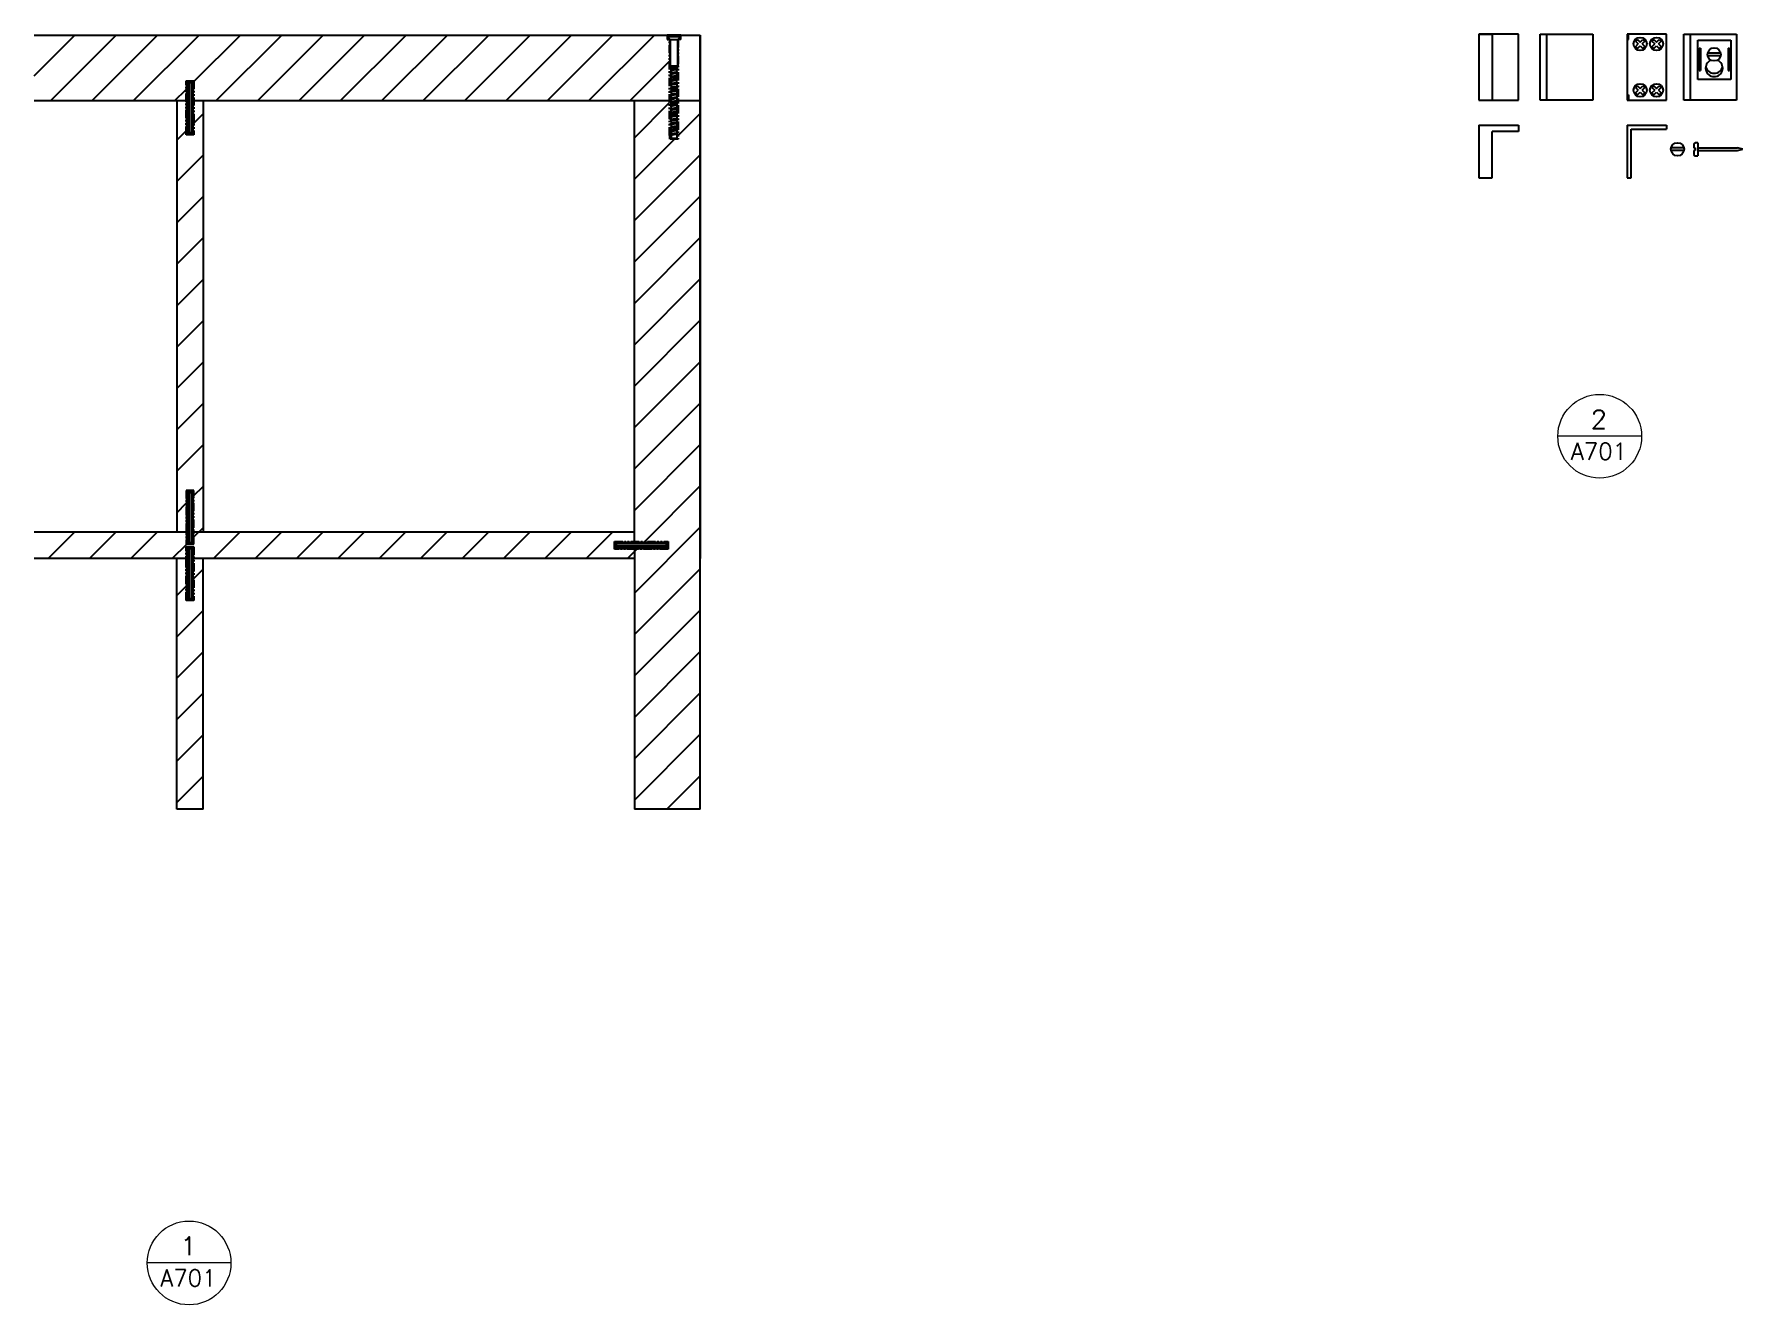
# Model space of a CAD drawing. Header units: millimetres. Extents: x 751 to 1821, y 987 to 1458.
# Drawn here: x 1320.8 to 1450.5, y 1361.5 to 1457.9 of the extents above; entities that cross this region are included whole.
import ezdxf
from ezdxf.enums import TextEntityAlignment as Align

# ---------------------------------------------------------------- set-up
doc = ezdxf.new("R2010")
doc.units = ezdxf.units.MM
doc.linetypes.add('PHANTOM2', pattern=[1.25, 0.625, -0.125, 0.125, -0.125, 0.125, -0.125])
doc.layers.get('0').update_dxf_attribs({"color": 3})
for name, color, linetype in [('A-ANNO-DIMS', 2, 'Continuous'), ('campiture', 4, 'Continuous'), ('giunzioni', 8, 'Continuous'), ('sezione', 220, 'Continuous'), ('VV_D_2_VITI', 2, 'Continuous'), ('VV_D_2_VITI_DETTAGLI', 1, 'Continuous')]:
    doc.layers.add(name, color=color, linetype=linetype)
doc.layers.add('Linee e simboli', color=1, linetype='Continuous', lineweight=18)
doc.styles.add('E-ROMANS', font='romans.shx', dxfattribs={"width": 0.8})

msp = doc.modelspace()

# ---------------------------------------------------------------- texts
at = {"layer": 'Linee e simboli', "style": 'E-ROMANS'}
for s, height, p in [('2', 1.41, (1439.61, 1428.7)), ('A701', 1.272, (1439.61, 1426.27)), ('1', 1.41, (1332.51, 1365.93)), ('A701', 1.272, (1332.51, 1363.5))]:
    msp.add_text(s, height=height, dxfattribs=at).set_placement(p, align=Align.MIDDLE_CENTER)

# ---------------------------------------------------------------- blocks, each defined once
blk = doc.blocks.new('VV_D_2_VITE01')
at = {"layer": 'VV_D_2_VITI'}
for p, q in [((-0.21, 3.66), (-0.21, 7.84)), ((0.21, 7.84), (-0.21, 7.84)), ((0.21, 3.66), (0.21, 7.84)), ((-0.21, 3.66), (-0.21, 2.52)), ((0.21, 3.66), (0.21, 2.52)), ((-0.29, 2.36), (-0.21, 2.52)), ((0.29, 2.36), (-0.29, 2.36)), ((-0.29, 2.36), (-0.29, 0.33)), ((-0.29, 0.33), (-0.29, 2.36)), ((-0.29, 2.36), (0.29, 2.36)), ((0.21, 2.52), (-0.21, 2.52)), ((0.29, 2.36), (0, 2.36)), ((0.29, 2.36), (0.21, 2.52)), ((0.29, 0.33), (0.29, 2.36)), ((0.29, 2.36), (0.29, 0.33)), ((-0.5, 0.11), (-0.29, 0.33)), ((-0.5, 0), (-0.5, 0.11)), ((-0.5, 0.11), (0.5, 0.11)), ((0.5, 0), (-0.5, 0)), ((-0.29, 0.33), (0.29, 0.33)), ((0.29, 0.33), (0.5, 0.11)), ((0.5, 0.11), (0.5, 0))]:
    blk.add_line(p, q, dxfattribs=at)
at = {"layer": 'VV_D_2_VITI_DETTAGLI'}
for p, q in [((-0.3, 7.57), (-0.14, 7.6)), ((-0.3, 7.57), (-0.18, 7.5)), ((-0.3, 7.57), (-0.3, 7.57)), ((-0.3, 7.29), (-0.14, 7.31)), ((-0.3, 7.29), (-0.18, 7.21)), ((-0.3, 7.29), (-0.3, 7.29)), ((-0.3, 7.05), (-0.14, 7.07)), ((-0.3, 7.05), (-0.18, 6.97)), ((-0.3, 7.05), (-0.3, 7.05)), ((-0.3, 6.76), (-0.14, 6.79)), ((-0.3, 6.76), (-0.18, 6.68)), ((-0.3, 6.76), (-0.3, 6.76)), ((-0.3, 6.48), (-0.14, 6.5)), ((0.16, 7.44), (-0.18, 7.5)), ((0.16, 7.15), (-0.18, 7.21)), ((0.16, 6.91), (-0.18, 6.97)), ((0.16, 6.62), (-0.18, 6.68)), ((0.15, 7.55), (-0.14, 7.6)), ((0.15, 7.26), (-0.14, 7.31)), ((0.15, 7.02), (-0.14, 7.07)), ((0.15, 6.73), (-0.14, 6.79)), ((0.15, 6.45), (-0.14, 6.5)), ((0.3, 7.47), (0.15, 7.55)), ((0.3, 7.18), (0.15, 7.26)), ((0.3, 6.94), (0.15, 7.02)), ((0.3, 6.66), (0.15, 6.73)), ((0.3, 7.47), (0.16, 7.44)), ((0.3, 7.18), (0.16, 7.15)), ((0.3, 6.94), (0.16, 6.91)), ((0.3, 6.66), (0.16, 6.62)), ((-0.3, 6.48), (-0.3, 6.47)), ((-0.3, 6.47), (-0.18, 6.4)), ((-0.3, 6.19), (-0.14, 6.21)), ((-0.3, 6.19), (-0.18, 6.11)), ((-0.3, 6.19), (-0.3, 6.19)), ((-0.3, 5.95), (-0.14, 5.98)), ((-0.3, 5.95), (-0.18, 5.87)), ((-0.3, 5.95), (-0.3, 5.95)), ((-0.3, 5.67), (-0.14, 5.69)), ((-0.3, 5.67), (-0.3, 5.66)), ((-0.3, 5.66), (-0.18, 5.59)), ((-0.3, 5.38), (-0.14, 5.4)), ((-0.3, 5.38), (-0.18, 5.3)), ((-0.3, 5.38), (-0.3, 5.38)), ((0.16, 6.34), (-0.18, 6.4)), ((0.16, 6.05), (-0.18, 6.11)), ((0.16, 5.81), (-0.18, 5.87)), ((0.16, 5.53), (-0.18, 5.59)), ((0.16, 5.24), (-0.18, 5.3)), ((0.15, 6.16), (-0.14, 6.21)), ((0.15, 5.92), (-0.14, 5.98)), ((0.15, 5.64), (-0.14, 5.69)), ((0.15, 5.35), (-0.14, 5.4)), ((0.3, 6.37), (0.15, 6.45)), ((0.3, 6.08), (0.15, 6.16)), ((0.3, 5.85), (0.15, 5.92)), ((0.3, 5.56), (0.15, 5.64)), ((0.3, 5.27), (0.15, 5.35)), ((0.3, 6.37), (0.16, 6.34)), ((0.3, 6.08), (0.16, 6.05)), ((0.3, 5.84), (0.16, 5.81)), ((0.3, 5.56), (0.16, 5.53)), ((0.3, 5.27), (0.16, 5.24)), ((-0.3, 5.14), (-0.14, 5.16)), ((-0.3, 5.14), (-0.18, 5.06)), ((-0.3, 5.14), (-0.3, 5.14)), ((-0.3, 4.85), (-0.14, 4.88)), ((-0.3, 4.85), (-0.18, 4.78)), ((-0.3, 4.85), (-0.3, 4.85)), ((-0.3, 4.57), (-0.14, 4.59)), ((-0.3, 4.57), (-0.18, 4.49)), ((-0.3, 4.57), (-0.3, 4.57)), ((-0.3, 4.28), (-0.14, 4.3)), ((-0.3, 4.28), (-0.18, 4.2)), ((-0.3, 4.28), (-0.3, 4.28)), ((-0.3, 4.04), (-0.14, 4.07)), ((-0.3, 4.04), (-0.18, 3.96)), ((-0.3, 4.04), (-0.3, 4.04)), ((0.16, 5), (-0.18, 5.06)), ((0.16, 4.71), (-0.18, 4.78)), ((0.16, 4.43), (-0.18, 4.49)), ((0.16, 4.14), (-0.18, 4.2)), ((0.16, 3.9), (-0.18, 3.96)), ((0.15, 5.11), (-0.14, 5.16)), ((0.15, 4.82), (-0.14, 4.88)), ((0.15, 4.54), (-0.14, 4.59)), ((0.15, 4.25), (-0.14, 4.3)), ((0.15, 4.01), (-0.14, 4.07)), ((0.3, 5.04), (0.15, 5.11)), ((0.3, 4.75), (0.15, 4.82)), ((0.3, 4.46), (0.15, 4.54)), ((0.3, 4.18), (0.15, 4.25)), ((0.3, 3.94), (0.15, 4.01)), ((0.3, 5.03), (0.16, 5)), ((0.3, 4.75), (0.16, 4.71)), ((0.3, 4.46), (0.16, 4.43)), ((0.3, 4.17), (0.16, 4.14)), ((0.3, 3.93), (0.16, 3.9)), ((-0.3, 3.76), (-0.14, 3.78)), ((-0.3, 3.76), (-0.3, 3.75)), ((-0.3, 3.75), (-0.18, 3.68)), ((-0.3, 3.47), (-0.14, 3.49)), ((-0.3, 3.47), (-0.18, 3.39)), ((-0.3, 3.47), (-0.3, 3.47)), ((-0.3, 3.23), (-0.14, 3.25)), ((-0.3, 3.23), (-0.18, 3.15)), ((-0.3, 3.23), (-0.3, 3.23)), ((-0.3, 2.95), (-0.14, 2.97)), ((-0.3, 2.95), (-0.3, 2.94)), ((-0.3, 2.94), (-0.18, 2.87)), ((-0.3, 2.66), (-0.14, 2.68)), ((-0.3, 2.66), (-0.18, 2.58)), ((-0.3, 2.66), (-0.3, 2.66)), ((0.16, 3.62), (-0.18, 3.68)), ((0.16, 3.33), (-0.18, 3.39)), ((0.16, 3.09), (-0.18, 3.15)), ((0.16, 2.81), (-0.18, 2.87)), ((0.15, 3.73), (-0.14, 3.78)), ((0.15, 3.44), (-0.14, 3.49)), ((0.15, 3.2), (-0.14, 3.25)), ((0.15, 2.92), (-0.14, 2.97)), ((0.15, 2.63), (-0.14, 2.68)), ((0.3, 3.65), (0.15, 3.73)), ((0.3, 3.36), (0.15, 3.44)), ((0.3, 3.13), (0.15, 3.2)), ((0.3, 2.84), (0.15, 2.92)), ((0.3, 2.55), (0.15, 2.63)), ((0.3, 3.65), (0.16, 3.62)), ((0.3, 3.36), (0.16, 3.33)), ((0.3, 3.12), (0.16, 3.09)), ((0.3, 2.84), (0.16, 2.81)), ((0.16, 2.52), (-0.18, 2.58)), ((0.3, 2.55), (0.16, 2.52))]:
    blk.add_line(p, q, dxfattribs=at)
blk = doc.blocks.new('VV_D_2_VITE00')
at = {"layer": 'A-ANNO-DIMS'}
blk.add_line((0.24, 0.1), (0.24, 0.13), dxfattribs=at)
at = {"layer": 'VV_D_2_VITI'}
for p, q in [((-0.21, 4), (-0.24, 3.9)), ((-0.24, 0.1), (-0.24, 3.9)), ((0.24, 3.9), (-0.24, 3.9)), ((0.21, 4), (-0.21, 4)), ((0, 4), (0.21, 4)), ((0.21, 4), (0.24, 3.9)), ((0.24, 0.1), (0.24, 3.9)), ((-0.21, 0), (-0.24, 0.1)), ((0.24, 0.1), (-0.24, 0.1)), ((0, 0), (-0.21, 0)), ((0, 0), (0.21, 0)), ((0.21, 0), (0.24, 0.1))]:
    blk.add_line(p, q, dxfattribs=at)
at = {"layer": 'VV_D_2_VITI_DETTAGLI'}
for p, q in [((-0.14, 3.87), (-0.14, 0.13)), ((0, 0.13), (0, 3.87)), ((0.14, 3.87), (0.14, 0.13))]:
    blk.add_line(p, q, dxfattribs=at)

# ---------------------------------------------------------------- hatches: boundary and pattern name
at = {"layer": 'campiture'}
h = msp.add_hatch(dxfattribs=at)
h.set_pattern_fill('ANSI31', color=256, scale=0.7)
h.set_pattern_definition([(45, (165.5736, -17.8954), (-1.5715448, 1.5715448), [])])
h.paths.add_polyline_path([(1333.63, 1452.87), (1332.93, 1452.87), (1332.93, 1450.31), (1332.34, 1450.31), (1332.34, 1452.87), (1331.63, 1452.87), (1331.63, 1420.12), (1332.34, 1420.12), (1332.34, 1423.3), (1332.93, 1423.3), (1332.93, 1420.12), (1333.63, 1420.12)])
h.paths.add_polyline_path([(1371.38, 1452.87), (1369.71, 1452.87), (1369.71, 1449.98), (1369.05, 1449.98), (1369.05, 1450.25), (1369.05, 1452.87), (1366.38, 1452.87), (1366.38, 1419.42), (1368.94, 1419.42), (1368.94, 1418.83), (1366.38, 1418.83), (1366.38, 1418.12), (1366.38, 1399.1), (1371.38, 1399.1)])
h.paths.add_polyline_path([(1333.63, 1418.12), (1332.93, 1418.12), (1332.93, 1414.94), (1332.34, 1414.94), (1332.34, 1418.12), (1331.63, 1418.12), (1331.63, 1399.1), (1333.63, 1399.1)])
h.paths.add_polyline_path([(1320.8, 1457.87), (1320.8, 1452.87), (1332.34, 1452.87), (1332.34, 1454.39), (1332.93, 1454.39), (1332.93, 1452.87), (1369.05, 1452.87), (1369.05, 1457.55), (1368.87, 1457.55), (1368.87, 1457.87)])
h.paths.add_polyline_path([(1320.8, 1420.12), (1320.8, 1418.12), (1332.34, 1418.12), (1332.34, 1419.02), (1332.93, 1419.02), (1332.93, 1418.12), (1366.38, 1418.12), (1366.38, 1418.83), (1364.86, 1418.83), (1364.86, 1419.42), (1366.38, 1419.42), (1366.38, 1420.12), (1332.93, 1420.12), (1332.93, 1419.22), (1332.34, 1419.22), (1332.34, 1420.12)])

# ---------------------------------------------------------------- linework, layer by layer
at = {"linetype": 'PHANTOM2'}
for p, q in [((1369.89, 1457.87), (1368.87, 1457.87)), ((1368.87, 1457.87), (1368.87, 1457.55)), ((1368.87, 1457.55), (1369.05, 1457.55)), ((1369.05, 1450.25), (1369.05, 1457.55)), ((1369.71, 1457.55), (1369.71, 1449.98)), ((1369.89, 1457.55), (1369.71, 1457.55)), ((1369.89, 1457.55), (1369.89, 1457.87)), ((1369.05, 1450.25), (1369.05, 1449.98)), ((1369.71, 1449.98), (1369.05, 1449.98))]:
    msp.add_line(p, q, dxfattribs=at)
for p, q in [((1371.38, 1457.87), (1371.38, 1418.12)), ((1333.63, 1420.12), (1332.93, 1420.12))]:
    msp.add_line(p, q)
for points in [[(1332.93, 1450.31), (1332.34, 1450.31), (1332.34, 1454.39), (1332.93, 1454.39)], [(1332.93, 1423.3), (1332.34, 1423.3), (1332.34, 1419.22), (1332.93, 1419.22)], [(1368.94, 1419.42), (1368.94, 1418.83), (1364.86, 1418.83), (1364.86, 1419.42)], [(1332.93, 1414.94), (1332.34, 1414.94), (1332.34, 1419.02), (1332.93, 1419.02)]]:
    msp.add_lwpolyline(points, close=True, dxfattribs=at)
at = {"layer": 'giunzioni'}
for p, q in [((1433.5, 1457.94), (1430.5, 1457.94)), ((1430.5, 1457.94), (1430.5, 1452.94)), ((1430.5, 1457.94), (1431.5, 1457.94)), ((1431.5, 1457.94), (1431.5, 1452.94)), ((1433.5, 1452.94), (1433.5, 1457.94)), ((1435.14, 1457.94), (1439.14, 1457.94)), ((1435.14, 1452.94), (1435.14, 1457.94)), ((1435.14, 1457.94), (1435.64, 1457.94)), ((1435.64, 1457.94), (1435.64, 1452.94)), ((1439.14, 1457.94), (1439.14, 1452.94)), ((1444.75, 1457.94), (1441.75, 1457.94)), ((1441.75, 1457.94), (1441.75, 1452.94)), ((1441.75, 1457.74), (1441.85, 1457.74)), ((1441.75, 1457.54), (1441.85, 1457.54)), ((1441.85, 1457.54), (1441.85, 1457.94)), ((1442.39, 1456.99), (1442.6, 1457.2)), ((1442.54, 1456.85), (1442.39, 1456.99)), ((1442.54, 1457.55), (1442.4, 1457.4)), ((1442.4, 1457.4), (1442.6, 1457.2)), ((1442.54, 1457.55), (1442.75, 1457.34)), ((1442.54, 1456.85), (1442.75, 1457.06)), ((1442.75, 1457.34), (1442.95, 1457.54)), ((1442.75, 1457.06), (1442.95, 1456.85)), ((1442.89, 1457.2), (1443.09, 1457.4)), ((1442.89, 1457.2), (1443.09, 1457)), ((1442.95, 1457.54), (1443.09, 1457.4)), ((1443.09, 1457), (1442.95, 1456.85)), ((1443.79, 1457.55), (1443.64, 1457.4)), ((1443.64, 1457.4), (1443.85, 1457.2)), ((1443.64, 1456.99), (1443.85, 1457.2)), ((1443.78, 1456.85), (1443.64, 1456.99)), ((1443.78, 1456.85), (1443.99, 1457.06)), ((1443.79, 1457.55), (1443.99, 1457.34)), ((1443.99, 1457.34), (1444.19, 1457.54)), ((1443.99, 1457.06), (1444.19, 1456.85)), ((1444.13, 1457.2), (1444.33, 1457.4)), ((1444.13, 1457.2), (1444.34, 1457)), ((1444.19, 1457.54), (1444.33, 1457.4)), ((1444.34, 1457), (1444.19, 1456.85)), ((1444.75, 1452.94), (1444.75, 1457.94)), ((1446.05, 1457.94), (1450.05, 1457.94)), ((1446.05, 1452.94), (1446.05, 1457.94)), ((1446.05, 1457.94), (1446.55, 1457.94)), ((1446.55, 1457.94), (1446.55, 1452.94)), ((1447.12, 1457.49), (1449.62, 1457.49)), ((1447.12, 1454.49), (1447.12, 1457.49)), ((1447.22, 1457.49), (1447.32, 1457.49)), ((1449.62, 1457.49), (1449.62, 1454.49)), ((1450.05, 1457.94), (1450.05, 1452.94)), ((1447.22, 1456.89), (1447.22, 1455.19)), ((1447.22, 1456.89), (1447.32, 1456.89)), ((1447.32, 1456.89), (1447.32, 1455.19)), ((1448.85, 1456.51), (1447.87, 1456.51)), ((1448.85, 1456.31), (1447.87, 1456.31)), ((1449.42, 1456.89), (1449.42, 1455.19)), ((1449.42, 1456.89), (1449.52, 1456.89)), ((1449.52, 1456.89), (1449.52, 1455.19)), ((1449.62, 1454.49), (1447.12, 1454.49)), ((1447.22, 1455.19), (1447.32, 1455.19)), ((1449.42, 1455.19), (1449.52, 1455.19)), ((1441.75, 1453.34), (1441.85, 1453.34)), ((1441.75, 1453.14), (1441.85, 1453.14)), ((1441.85, 1453.34), (1441.85, 1452.94)), ((1442.39, 1453.48), (1442.6, 1453.69)), ((1442.54, 1453.34), (1442.39, 1453.48)), ((1442.54, 1454.03), (1442.4, 1453.89)), ((1442.4, 1453.89), (1442.6, 1453.69)), ((1442.54, 1454.03), (1442.75, 1453.83)), ((1442.54, 1453.34), (1442.75, 1453.55)), ((1442.75, 1453.83), (1442.95, 1454.03)), ((1442.75, 1453.55), (1442.95, 1453.34)), ((1442.89, 1453.69), (1443.09, 1453.89)), ((1442.89, 1453.69), (1443.09, 1453.48)), ((1442.95, 1454.03), (1443.09, 1453.89)), ((1443.09, 1453.48), (1442.95, 1453.34)), ((1443.79, 1454.03), (1443.64, 1453.89)), ((1443.64, 1453.89), (1443.85, 1453.69)), ((1443.64, 1453.48), (1443.85, 1453.69)), ((1443.78, 1453.34), (1443.64, 1453.48)), ((1443.78, 1453.34), (1443.99, 1453.55)), ((1443.79, 1454.03), (1443.99, 1453.83)), ((1443.99, 1453.83), (1444.19, 1454.03)), ((1443.99, 1453.55), (1444.19, 1453.34)), ((1444.13, 1453.69), (1444.33, 1453.89)), ((1444.13, 1453.69), (1444.34, 1453.48)), ((1444.19, 1454.03), (1444.33, 1453.89)), ((1444.34, 1453.48), (1444.19, 1453.34)), ((1430.5, 1452.94), (1433.5, 1452.94)), ((1439.14, 1452.94), (1435.14, 1452.94)), ((1441.75, 1452.94), (1444.75, 1452.94)), ((1450.05, 1452.94), (1446.05, 1452.94)), ((1430.5, 1451.04), (1433.5, 1451.04)), ((1430.5, 1451.04), (1430.5, 1447.04)), ((1433.5, 1450.54), (1431.5, 1450.54)), ((1431.5, 1447.04), (1431.5, 1450.54)), ((1433.5, 1451.04), (1433.5, 1450.54)), ((1441.75, 1451.04), (1444.75, 1451.04)), ((1441.75, 1451.04), (1441.75, 1447.04)), ((1442.05, 1447.04), (1442.05, 1450.74)), ((1442.05, 1450.74), (1444.75, 1450.74)), ((1444.75, 1451.04), (1444.75, 1450.74)), ((1446.07, 1449.3), (1445.09, 1449.3)), ((1446.83, 1449.6), (1446.83, 1449.3)), ((1446.83, 1449.3), (1446.93, 1449.3)), ((1447.13, 1449.7), (1446.93, 1449.7)), ((1446.93, 1449.3), (1446.93, 1449.1)), ((1447.13, 1449.7), (1447.13, 1448.7)), ((1447.13, 1449.3), (1450.13, 1449.3)), ((1450.54, 1449.2), (1450.13, 1449.3)), ((1446.07, 1449.1), (1445.09, 1449.1)), ((1446.93, 1449.1), (1446.83, 1449.1)), ((1446.83, 1449.1), (1446.83, 1448.8)), ((1446.93, 1448.7), (1447.13, 1448.7)), ((1447.13, 1449.1), (1450.13, 1449.1)), ((1450.13, 1449.1), (1450.54, 1449.2)), ((1430.5, 1447.04), (1431.5, 1447.04)), ((1441.75, 1447.04), (1442.05, 1447.04))]:
    msp.add_line(p, q, dxfattribs=at)
for centre in [(1442.74, 1457.2), (1443.99, 1457.2), (1448.36, 1456.41), (1442.74, 1453.68), (1443.99, 1453.68), (1445.58, 1449.2)]:
    msp.add_circle(centre, 0.5, dxfattribs=at)
for centre, start, end in [((1448.36, 1455.37), 112.6199, 67.3801), ((1448.36, 1455.62), 190.7935, 349.2065)]:
    msp.add_arc(centre, 0.65, start, end, dxfattribs=at)
for points in [[(1446.83, 1449.6), (1446.83, 1449.65), (1446.89, 1449.7), (1446.93, 1449.7)], [(1446.83, 1448.8), (1446.83, 1448.75), (1446.89, 1448.7), (1446.93, 1448.7)]]:
    msp.add_open_spline(points, degree=3, dxfattribs=at)
at = {"layer": 'Linee e simboli'}
for p, q in [((1442.84, 1427.41), (1436.49, 1427.41)), ((1335.74, 1364.64), (1329.38, 1364.64))]:
    msp.add_line(p, q, dxfattribs=at)
for centre in [(1439.67, 1427.41), (1332.56, 1364.64)]:
    msp.add_circle(centre, 3.18, dxfattribs=at)
at = {"layer": 'sezione'}
for p, q in [((1320.8, 1457.87), (1371.38, 1457.87)), ((1371.38, 1399.1), (1371.38, 1457.87)), ((1332.34, 1452.87), (1320.8, 1452.87)), ((1331.63, 1452.87), (1331.63, 1420.12)), ((1369.05, 1452.87), (1332.93, 1452.87)), ((1333.63, 1452.87), (1333.63, 1420.12)), ((1366.38, 1419.42), (1366.38, 1452.87)), ((1371.38, 1452.87), (1369.71, 1452.87)), ((1332.34, 1420.12), (1320.8, 1420.12)), ((1366.38, 1420.12), (1332.93, 1420.12)), ((1332.34, 1418.12), (1320.8, 1418.12)), ((1331.63, 1399.1), (1331.63, 1418.12)), ((1366.38, 1418.12), (1332.93, 1418.12)), ((1333.63, 1399.1), (1333.63, 1418.12)), ((1366.38, 1418.83), (1366.38, 1399.1)), ((1333.63, 1399.1), (1331.63, 1399.1)), ((1371.38, 1399.1), (1366.38, 1399.1))]:
    msp.add_line(p, q, dxfattribs=at)

# ---------------------------------------------------------------- block references
at = {"layer": 'giunzioni', "xscale": -1}
for name, p, rotation in [('VV_D_2_VITE01', (1369.38, 1457.87), 180), ('VV_D_2_VITE00', (1364.88, 1419.12), 270)]:
    msp.add_blockref(name, p, dxfattribs=dict(at, rotation=rotation))
for p in [(1332.63, 1450.37), (1332.63, 1419.24), (1332.63, 1415)]:
    msp.add_blockref('VV_D_2_VITE00', p, dxfattribs=at)

msp.set_redraw_order([(e.dxf.handle, doc.entitydb.next_handle()) for e in msp.query("TEXT MTEXT ATTDEF DIMENSION ARC_DIMENSION")])  # texts and dimensions are drawn at this point

doc.saveas('drawing.dxf')
